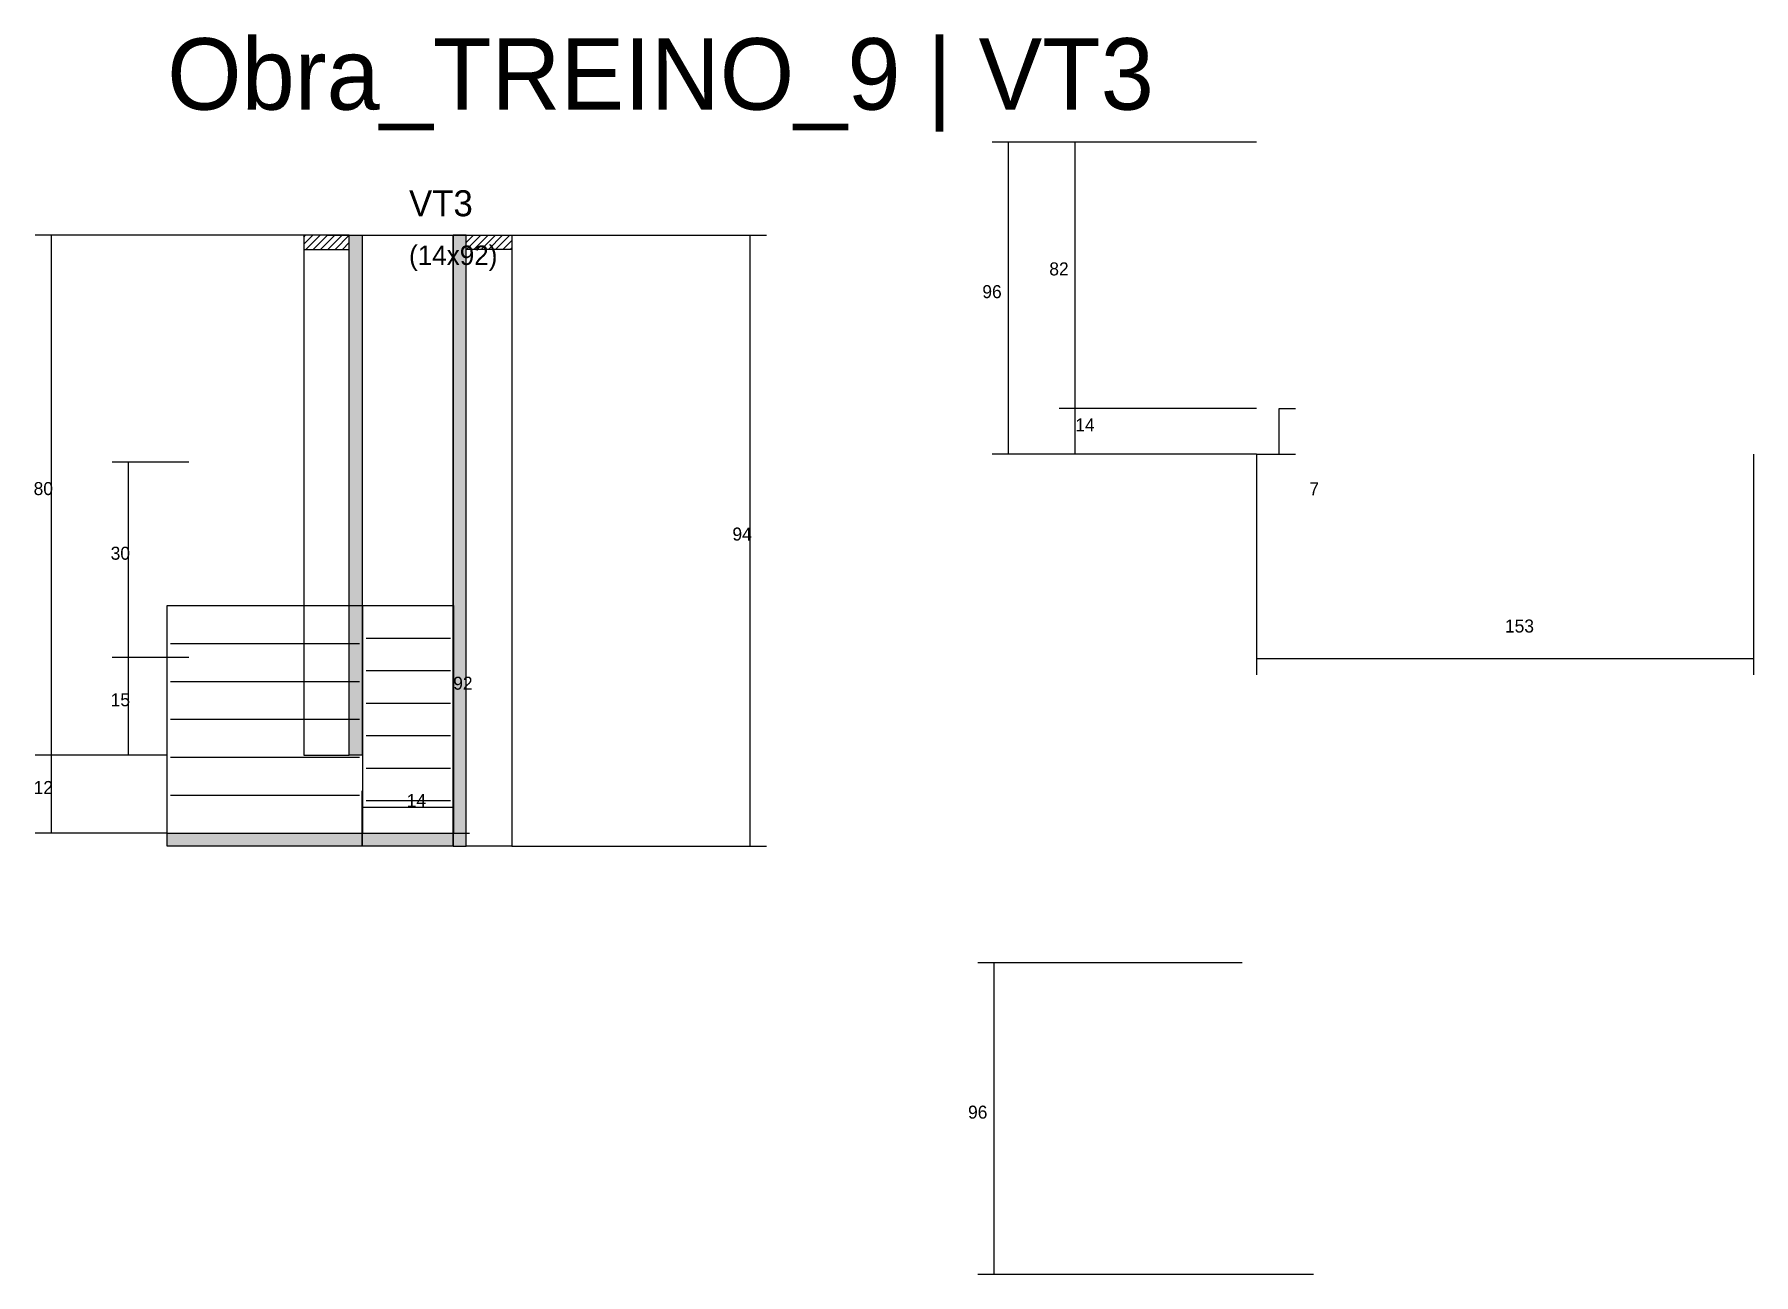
# Model space of a CAD drawing. Header units: metres. Extents: x -41 to 34800, y -36000 to 1848.
# Drawn here: x 20339 to 20868, y -34618 to -34237 of the extents above; entities that cross this region are included whole.
import ezdxf

# ---------------------------------------------------------------- set-up
doc = ezdxf.new("R2010")
doc.units = ezdxf.units.M
for name, color, linetype in [('COTA', 4, 'Continuous'), ('Cota Seção (2x)', 4, 'Continuous'), ('Hachura', 253, 'Continuous'), ('LABEL_ID', 3, 'Continuous'), ('Madeira', 126, 'Continuous'), ('Painéis', 200, 'Continuous'), ('SARR_2.2x7', 40, 'Continuous'), ('Texto Seção', 7, 'Continuous')]:
    doc.layers.add(name, color=color, linetype=linetype)

msp = doc.modelspace()

# ---------------------------------------------------------------- texts
at = {"layer": 'COTA'}
for s, p in [('82', (20651.4, -34311)), ('96', (20630.8, -34318)), ('14', (20659.4, -34359)), ('80', (20338.9, -34378.6)), ('7', (20731.4, -34378.7)), ('94', (20553.9, -34392.6)), ('30', (20362.6, -34398.5)), ('153', (20791.6, -34420.9)), ('15', (20362.6, -34443.6)), ('12', (20338.9, -34470.6)), ('96', (20626.4, -34570.5))]:
    msp.add_text(s, height=4, dxfattribs=at).set_placement(p)
at = {"layer": 'Cota Seção (2x)'}
for s, p in [('92', (20468, -34438.5)), ('14', (20453.7, -34474.6))]:
    msp.add_text(s, height=4, dxfattribs=at).set_placement(p)
at = {"layer": 'LABEL_ID'}
msp.add_text('Obra_TREINO_9 | VT3', height=22, dxfattribs=at).set_placement((20380, -34260))
at = {"layer": 'Texto Seção'}
for s, height, p in [('VT3', 8, (20454.4, -34292.8)), ('(14x92)', 6, (20454.4, -34307.8))]:
    msp.add_text(s, height=height, dxfattribs=at).set_placement(p)

# ---------------------------------------------------------------- hatches: boundary and pattern name
at = {"layer": 'Hachura'}
h = msp.add_hatch(dxfattribs=at)
h.set_pattern_fill('ANSI31', scale=0.5)
h.paths.add_polyline_path([(20436, -34303), (20436, -34298.6), (20436, -34298.6), (20422, -34298.6), (20422, -34298.6), (20422, -34303), (20422, -34303), (20436, -34303)])
h = msp.add_hatch(color=8, dxfattribs=at)
h.dxf.hatch_style = 1
h.paths.add_polyline_path([(20436, -34298.6), (20440, -34298.6), (20440, -34298.6), (20440, -34458.6), (20440, -34458.6), (20436, -34458.6), (20436, -34458.6), (20436, -34298.6)])
h = msp.add_hatch(color=8, dxfattribs=at)
h.dxf.hatch_style = 1
h.paths.add_polyline_path([(20468, -34298.6), (20472, -34298.6), (20472, -34298.6), (20472, -34486.6), (20472, -34486.6), (20468, -34486.6), (20468, -34486.6), (20468, -34298.6)])
h = msp.add_hatch(dxfattribs=at)
h.set_pattern_fill('ANSI31', scale=0.5)
h.paths.add_polyline_path([(20472, -34303), (20472, -34298.6), (20472, -34298.6), (20486, -34298.6), (20486, -34298.6), (20486, -34303), (20486, -34303), (20472, -34303)])
h = msp.add_hatch(color=8, dxfattribs=at)
h.dxf.hatch_style = 1
h.paths.add_polyline_path([(20380, -34486.6), (20380, -34482.6), (20380, -34482.6), (20440, -34482.6), (20440, -34482.6), (20440, -34486.6), (20440, -34486.6), (20380, -34486.6)])
h = msp.add_hatch(color=8, dxfattribs=at)
h.dxf.hatch_style = 1
h.paths.add_polyline_path([(20440, -34486.6), (20440, -34482.6), (20440, -34482.6), (20468, -34482.6), (20468, -34482.6), (20468, -34486.6), (20468, -34486.6), (20440, -34486.6)])

# ---------------------------------------------------------------- linework, layer by layer
at = {"layer": 'COTA'}
for p, q in [((20715.1, -34270), (20633.8, -34270)), ((20638.8, -34366), (20638.8, -34270)), ((20715.1, -34270), (20654.4, -34270)), ((20659.4, -34352), (20659.4, -34270)), ((20422, -34298.6), (20339.4, -34298.6)), ((20344.4, -34458.6), (20344.4, -34298.6)), ((20486, -34298.6), (20564.4, -34298.6)), ((20559.4, -34486.6), (20559.4, -34298.6)), ((20715.1, -34352), (20654.4, -34352)), ((20715.1, -34352), (20654.4, -34352)), ((20659.4, -34366), (20659.4, -34352)), ((20722.1, -34366), (20722.1, -34352)), ((20722.1, -34352), (20727.1, -34352)), ((20715.1, -34366), (20633.8, -34366)), ((20715.1, -34366), (20654.4, -34366)), ((20715.1, -34366), (20715.1, -34433.9)), ((20715.1, -34366), (20727.1, -34366)), ((20868.1, -34366), (20868.1, -34433.9)), ((20386.7, -34368.5), (20363.1, -34368.5)), ((20368.1, -34428.6), (20368.1, -34368.5)), ((20386.7, -34428.6), (20363.1, -34428.6)), ((20386.7, -34428.6), (20363.1, -34428.6)), ((20368.1, -34458.6), (20368.1, -34428.6)), ((20715.1, -34428.9), (20868.1, -34428.9)), ((20380, -34458.6), (20339.4, -34458.6)), ((20380, -34458.6), (20339.4, -34458.6)), ((20344.4, -34482.6), (20344.4, -34458.6)), ((20380, -34458.6), (20363.1, -34458.6)), ((20380, -34482.6), (20339.4, -34482.6)), ((20486, -34486.6), (20564.4, -34486.6)), ((20710.7, -34522.5), (20629.4, -34522.5)), ((20634.4, -34618.5), (20634.4, -34522.5)), ((20732.7, -34618.5), (20629.4, -34618.5))]:
    msp.add_line(p, q, dxfattribs=at)
at = {"layer": 'Cota Seção (2x)'}
for p, q in [((20429, -34298.6), (20473, -34298.6)), ((20468, -34482.6), (20468, -34298.6)), ((20440, -34482.6), (20440, -34469.6)), ((20468, -34482.6), (20468, -34469.6)), ((20440, -34474.6), (20468, -34474.6)), ((20429, -34482.6), (20473, -34482.6))]:
    msp.add_line(p, q, dxfattribs=at)
at = {"layer": 'Madeira'}
for points in [[(20436, -34303), (20436, -34298.6), (20422, -34298.6), (20422, -34303)], [(20436, -34298.6), (20422, -34298.6), (20422, -34458.6), (20436, -34458.6)], [(20472, -34303), (20472, -34298.6), (20486, -34298.6), (20486, -34303)], [(20472, -34298.6), (20486, -34298.6), (20486, -34486.6), (20472, -34486.6)]]:
    msp.add_lwpolyline(points, close=True, dxfattribs=at)
at = {"layer": 'Painéis'}
for p, q in [((20468, -34486.6), (20468, -34298.6)), ((20380, -34412.6), (20440.2, -34412.6)), ((20380, -34482.6), (20380, -34412.6)), ((20440.2, -34482.6), (20440.2, -34412.6)), ((20440.2, -34412.6), (20468.2, -34412.6)), ((20440.2, -34482.6), (20440.2, -34412.6)), ((20468.2, -34482.6), (20468.2, -34412.6)), ((20380, -34482.6), (20440, -34482.6)), ((20380, -34486.6), (20380, -34482.6)), ((20380, -34482.6), (20440.2, -34482.6)), ((20440, -34482.6), (20468, -34482.6)), ((20440, -34486.6), (20440, -34482.6)), ((20440.2, -34482.6), (20468.2, -34482.6)), ((20468, -34486.6), (20468, -34482.6))]:
    msp.add_line(p, q, dxfattribs=at)
for points in [[(20436, -34298.6), (20440, -34298.6), (20440, -34458.6), (20436, -34458.6)], [(20472, -34298.6), (20468, -34298.6), (20468, -34486.6), (20472, -34486.6)], [(20380, -34486.6), (20380, -34482.6), (20440, -34482.6), (20440, -34486.6)], [(20440, -34486.6), (20440, -34482.6), (20468, -34482.6), (20468, -34486.6)]]:
    msp.add_lwpolyline(points, close=True, dxfattribs=at)
at = {"layer": 'SARR_2.2x7'}
for p, q in [((20381, -34424.27), (20439.2, -34424.27)), ((20441.2, -34422.6), (20467.2, -34422.6)), ((20441.2, -34432.6), (20467.2, -34432.6)), ((20381, -34435.93), (20439.2, -34435.93)), ((20441.2, -34442.6), (20467.2, -34442.6)), ((20381, -34447.6), (20439.2, -34447.6)), ((20441.2, -34452.6), (20467.2, -34452.6)), ((20381, -34459.27), (20439.2, -34459.27)), ((20441.2, -34462.6), (20467.2, -34462.6)), ((20381, -34470.93), (20439.2, -34470.93)), ((20441.2, -34472.6), (20467.2, -34472.6))]:
    msp.add_line(p, q, dxfattribs=at)

msp.set_redraw_order([(e.dxf.handle, doc.entitydb.next_handle()) for e in msp.query("TEXT MTEXT ATTDEF DIMENSION ARC_DIMENSION")])  # texts and dimensions are drawn at this point

doc.saveas('drawing.dxf')
